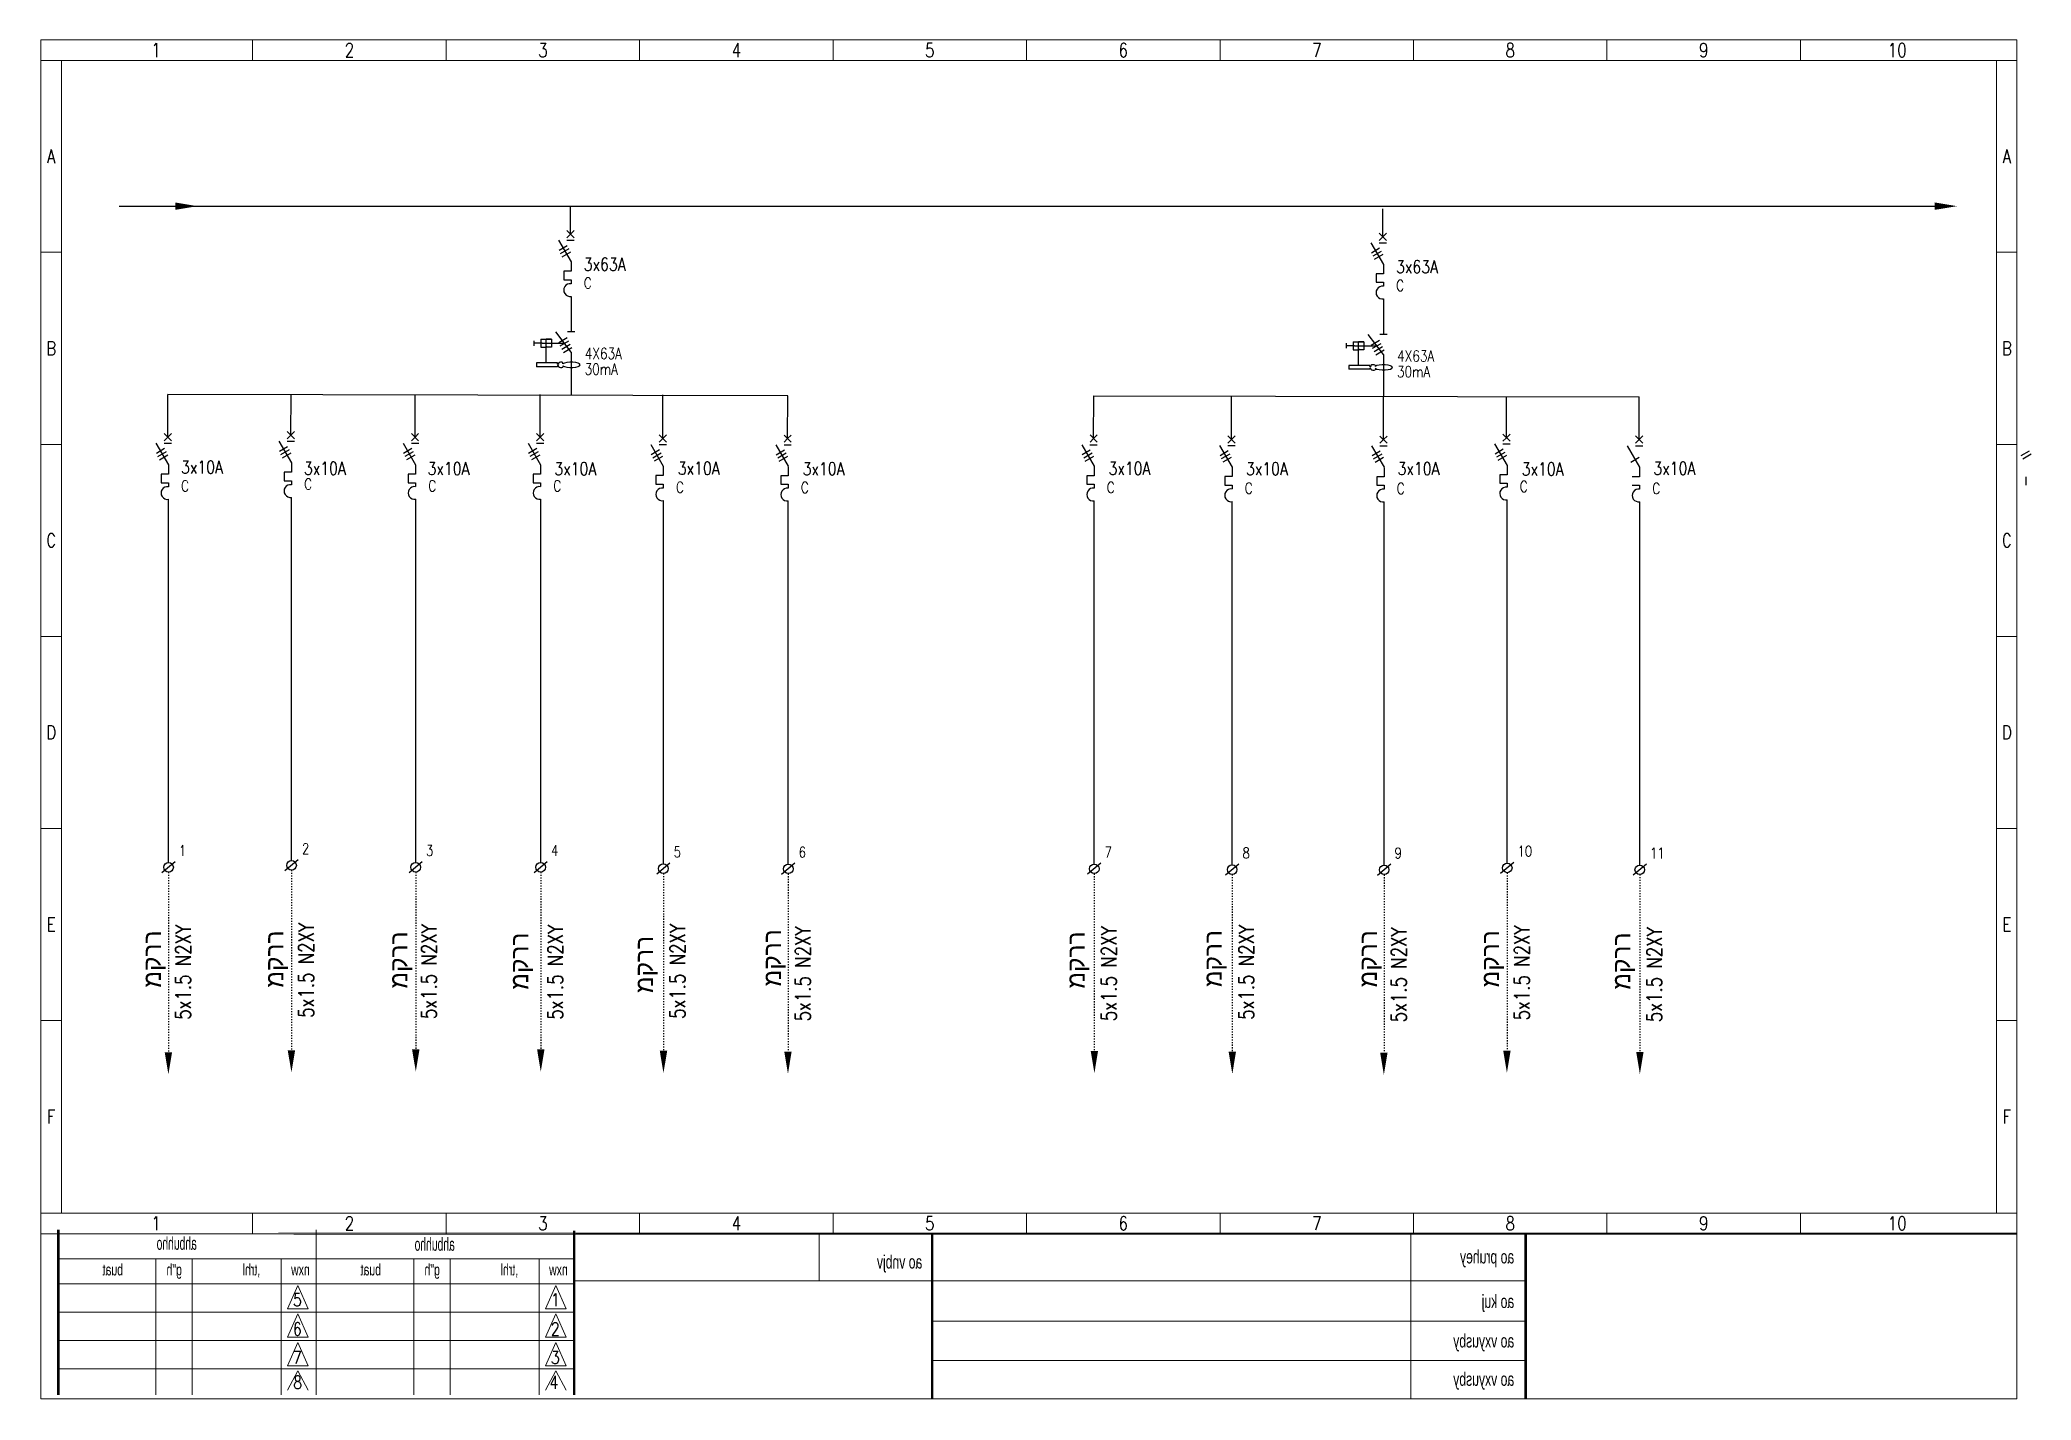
# Model space of a CAD drawing. Header units: millimetres. Extents: x 46170 to 87148, y 12751 to 40933.
# Drawn here: x 66607 to 71099, y 32439 to 35507 of the extents above; entities that cross this region are included whole.
import ezdxf
from ezdxf.enums import TextEntityAlignment as Align

# ---------------------------------------------------------------- set-up
doc = ezdxf.new("R2010")
doc.units = ezdxf.units.MM
doc.linetypes.add('ACAD_ISO03W100', pattern=[30, 12, -18])
doc.layers.add('A3', color=3, linetype='Continuous')
doc.styles.add('ROMANS', font='romans.shx')
doc.styles.get("Standard").update_dxf_attribs({"font": 'arial.ttf'})
doc.styles.add('TECHNO_M', font='techno_m.shx')

msp = doc.modelspace()

# ---------------------------------------------------------------- texts
at = {"color": 7, "lineweight": 13, "style": 'ROMANS', "width": 0.8}
for s, height, p in [('1', 31.1, (66868.8, 35484.1)), ('1', 31.1, (66868.8, 35484.1)), ('1', 31.1, (66868.8, 35484.1)), ('1', 31.1, (66868.8, 35484.1)), ('2', 31.1, (67305.2, 35484.1)), ('2', 31.1, (67305.2, 35484.1)), ('2', 31.1, (67305.2, 35484.1)), ('2', 31.1, (67305.2, 35484.1)), ('3', 31.1, (67741.6, 35484.1)), ('3', 31.1, (67741.6, 35484.1)), ('3', 31.1, (67741.6, 35484.1)), ('3', 31.1, (67741.6, 35484.1)), ('4', 31.1, (68178, 35484.1)), ('4', 31.1, (68178, 35484.1)), ('4', 31.1, (68178, 35484.1)), ('4', 31.1, (68178, 35484.1)), ('5', 31.1, (68614.4, 35484.1)), ('5', 31.1, (68614.4, 35484.1)), ('5', 31.1, (68614.4, 35484.1)), ('5', 31.1, (68614.4, 35484.1)), ('6', 31.1, (69050.8, 35484.1)), ('6', 31.1, (69050.8, 35484.1)), ('7', 31.1, (69487.2, 35484.1)), ('7', 31.1, (69487.2, 35484.1)), ('8', 31.1, (69923.6, 35484.1)), ('8', 31.1, (69923.6, 35484.1)), ('9', 31.1, (70360, 35484.1)), ('9', 31.1, (70360, 35484.1)), ('10', 31.06, (70796.4, 35484.1)), ('10', 31.06, (70796.4, 35484.1)), ('A', 30.7, (66632.6, 35244.8)), ('A', 30.7, (71043.7, 35244.8)), ('B', 30.7, (66632.6, 34811.6)), ('B', 30.7, (71043.7, 34811.6)), ('C', 30.7, (66632.6, 34378.5)), ('C', 30.7, (71043.7, 34378.5)), ('D', 30.7, (66632.6, 33945.3)), ('D', 30.7, (71043.7, 33945.3)), ('E', 30.7, (66632.6, 33512.2)), ('E', 30.7, (71043.7, 33512.2)), ('F', 30.7, (66632.6, 33079)), ('F', 30.7, (71043.7, 33079)), ('1', 31.1, (66868.8, 32838.1)), ('1', 31.1, (66868.8, 32838.1)), ('1', 31.1, (66868.8, 32838.1)), ('1', 31.1, (66868.8, 32838.1)), ('2', 31.1, (67305.2, 32838.1)), ('2', 31.1, (67305.2, 32838.1)), ('2', 31.1, (67305.2, 32838.1)), ('2', 31.1, (67305.2, 32838.1)), ('3', 31.1, (67741.6, 32838.1)), ('3', 31.1, (67741.6, 32838.1)), ('3', 31.1, (67741.6, 32838.1)), ('3', 31.1, (67741.6, 32838.1)), ('4', 31.1, (68178, 32838.1)), ('4', 31.1, (68178, 32838.1)), ('4', 31.1, (68178, 32838.1)), ('4', 31.1, (68178, 32838.1)), ('5', 31.1, (68614.4, 32838.1)), ('5', 31.1, (68614.4, 32838.1)), ('5', 31.1, (68614.4, 32838.1)), ('5', 31.1, (68614.4, 32838.1)), ('6', 31.1, (69050.8, 32838.1)), ('6', 31.1, (69050.8, 32838.1)), ('7', 31.1, (69487.2, 32838.1)), ('7', 31.1, (69487.2, 32838.1)), ('8', 31.1, (69923.6, 32838.1)), ('8', 31.1, (69923.6, 32838.1)), ('9', 31.1, (70360, 32838.1)), ('9', 31.1, (70360, 32838.1)), ('10', 31.06, (70796.4, 32838.1)), ('10', 31.06, (70796.4, 32838.1))]:
    msp.add_text(s, height=height, dxfattribs=at).set_placement(p, align=Align.MIDDLE)
at = {"color": 7, "lineweight": -2, "style": 'ROMANS', "width": 0.8}
for s, height, p in [('3x63A', 29, (67833.9, 34986.8, -75649.1)), ('3x63A', 29, (69666.2, 34981.1, -75649.1)), ('C', 25, (67833.9, 34946.4, -75649.1)), ('C', 25, (69666.2, 34940.8, -75649.1)), ('4X63A', 25, (67836.1, 34787.5, -75649.1)), ('30mA', 25, (67835.7, 34752.2, -75649.1)), ('30mA', 25, (69668, 34746.5, -75649.1)), ('4X63A', 25, (69668.4, 34781.8, -75649.1)), ('3x10A', 29, (66925.5, 34529.1, -75649.1)), ('3x10A', 29, (67202.6, 34526.6, -75649.1)), ('3x10A', 29, (67481.6, 34526, -75649.1)), ('3x10A', 29, (67767.7, 34525.5, -75649.1)), ('3x10A', 29, (68046, 34526.7, -75649.1)), ('3x10A', 29, (68327.5, 34525.4, -75649.1)), ('3x10A', 29, (69017.5, 34526.3, -75649.1)), ('3x10A', 29, (69327.6, 34525.5, -75649.1)), ('3x10A', 29, (69669.5, 34526, -75649.1)), ('3x10A', 29, (69949.5, 34524.8, -75649.1)), ('3x10A', 29, (70246.6, 34526.6, -75649.1)), ('C', 25, (66925.5, 34488.7, -75649.1)), ('C', 25, (67203.1, 34493.1, -75649.1)), ('C', 25, (67483, 34488.8, -75649.1)), ('C', 25, (67765, 34488.8, -75649.1)), ('C', 25, (68041.7, 34485.7, -75649.1)), ('C', 25, (68323.5, 34485.3, -75649.1)), ('C', 25, (69013.6, 34485.4, -75649.1)), ('C', 25, (69324.7, 34483.5, -75649.1)), ('C', 25, (69667.6, 34483, -75649.1)), ('C', 25, (69945.1, 34487.5, -75649.1)), ('C', 25, (70244, 34483.2, -75649.1))]:
    msp.add_text(s, height=height, dxfattribs=at).set_placement(p)
at = {"color": 7, "lineweight": 13, "style": 'ROMANS', "width": 0.8}
for s, height, p in [('1', 24, (66920.6, 33666.7, -75649.1)), ('2', 24, (67198.1, 33671.1, -75649.1)), ('3', 24, (67478, 33666.9, -75649.1)), ('4', 24, (67760, 33666.9, -75649.1)), ('5', 24, (68036.7, 33663.8, -75649.1)), ('6', 24, (68318.5, 33663.3, -75649.1)), ('7', 24, (69008.6, 33663.4, -75649.1)), ('10', 24, (69940.1, 33665.5, -75649.1)), ('8', 24, (69319.7, 33661.5, -75649.1)), ('9', 24, (69662.6, 33661.1, -75649.1)), ('11', 24, (70239, 33661.2, -75649.1)), ('5', 29, (67177.8, 32651.2)), ('1', 29, (67759.6, 32651.2)), ('6', 29, (67177.8, 32585.4)), ('2', 29, (67759.6, 32585.4)), ('7', 29, (67177.8, 32521.1)), ('3', 29, (67759.6, 32521.1)), ('8', 29, (67178.6, 32465.1)), ('4', 29, (67756.7, 32465.1))]:
    msp.add_text(s, height=height, dxfattribs=at).set_placement(p)
at = {"color": 7, "lineweight": -2, "style": 'ROMANS', "width": 0.8}
for p in [(66947.3, 33297.2, -82790.4), (67224.8, 33301.6, -82790.4), (67501.9, 33298.6, -82790.4), (67786.8, 33297.4, -82790.4), (68062.5, 33299.2, -82790.4), (69345.5, 33297, -82790.4), (69966.9, 33295.9, -82790.4), (68345.2, 33293.7, -82790.4), (69035.4, 33293.9, -82790.4), (69689.4, 33291.5, -82790.4), (70265.8, 33291.7, -82790.4)]:
    msp.add_text('5x1.5 N2XY', height=34.2, rotation=90, dxfattribs=at).set_placement(p)
at = {"color": 7, "lineweight": 13, "style": 'TECHNO_M', "text_generation_flag": 2}
for s, height, width, p in [('ahbuhho', 29, 0.7, (66961, 32778.5)), ('ahbuhho', 29, 0.7, (67542.9, 32776.4)), ('buat', 25.81, 0.8, (66794.6, 32720.7)), ('g"h', 25.81, 0.8, (66927.4, 32720.7)), (',trhl', 25.81, 0.8, (67104.1, 32720.7)), ('buat', 25.81, 0.8, (67376.5, 32720.7)), ('g"h', 25.81, 0.8, (67509.3, 32720.7)), (',trhl', 25.81, 0.8, (67685.9, 32720.7)), ('ao vnbjv ', 30, 0.8, (68597.4, 32736.2)), ('ao pruhey', 30, 0.8, (69932.5, 32747.7)), ('nxw', 25.81, 0.8, (67215.8, 32720.7)), ('nxw', 25.81, 0.8, (67797.7, 32720.7)), ('ao kuj', 30, 0.8, (69932.5, 32647.2)), ('ao vxyusby', 30, 0.8, (69932.5, 32558.1)), ('ao vxyusby', 30, 0.8, (69932.5, 32471.7))]:
    msp.add_text(s, height=height, dxfattribs=dict(at, width=width)).set_placement(p)
at = {"char_height": 39.38, "attachment_point": 1, "rotation": 90}
for insert in [(66840.7, 33369.5), (67116.8, 33369.5), (67396.8, 33367.4), (67669.1, 33364.9), (67950.6, 33357.3), (68239.3, 33372.3), (68924.4, 33367.3), (69233.6, 33370.6), (69583.4, 33370.1), (69859, 33370.1), (70154.8, 33365)]:
    msp.add_mtext_dynamic_manual_height_columns('מקרר', width=4250.721, gutter_width=196.9, heights=[0], dxfattribs=dict(at, insert=insert))

# ---------------------------------------------------------------- linework, layer by layer
at = {"color": 7, "linetype": 'ByBlock', "lineweight": 13, "ltscale": 2}
for p, q in [((66609.4, 32442.1), (66609.4, 35507.4)), ((66609.4, 35507.4), (71066.6, 35507.4)), ((66609.4, 32442.1), (66609.4, 35507.4)), ((66609.4, 35507.4), (71066.6, 35507.4)), ((71020.5, 35460.9), (71020.5, 32861.4)), ((66609.4, 32861.4), (71066.6, 32861.4)), ((67230.4, 32823.8), (67230.4, 32451.1)), ((68365.1, 32813.8), (68365.1, 32708.7)), ((69699.1, 32812.7), (69699.1, 32442.1)), ((66868.5, 32758.2), (66868.5, 32451.1)), ((66950.3, 32758.2), (66950.3, 32451.1)), ((67151.1, 32758.2), (67151.1, 32451.1)), ((67450.4, 32758.2), (67450.4, 32451.1)), ((67532.2, 32758.2), (67532.2, 32451.1)), ((67733, 32758.2), (67733, 32451.1))]:
    msp.add_line(p, q, dxfattribs=at)
at = {"color": 7, "linetype": 'ByBlock', "lineweight": 13}
for p, q in [((67087, 35507.4), (67087, 35460.9)), ((67087, 35507.4), (67087, 35460.9)), ((67087, 35507.4), (67087, 35460.9)), ((67087, 35507.4), (67087, 35460.9)), ((67523.4, 35507.4), (67523.4, 35460.9)), ((67523.4, 35507.4), (67523.4, 35460.9)), ((67523.4, 35507.4), (67523.4, 35460.9)), ((67523.4, 35507.4), (67523.4, 35460.9)), ((67959.8, 35507.4), (67959.8, 35460.9)), ((67959.8, 35507.4), (67959.8, 35460.9)), ((67959.8, 35507.4), (67959.8, 35460.9)), ((67959.8, 35507.4), (67959.8, 35460.9)), ((68396.2, 35507.4), (68396.2, 35460.9)), ((68396.2, 35507.4), (68396.2, 35460.9)), ((68396.2, 35507.4), (68396.2, 35460.9)), ((68396.2, 35507.4), (68396.2, 35460.9)), ((68832.6, 35507.4), (68832.6, 35460.9)), ((68832.6, 35507.4), (68832.6, 35460.9)), ((68832.6, 35507.4), (68832.6, 35460.9)), ((68832.6, 35507.4), (68832.6, 35460.9)), ((69269, 35507.4), (69269, 35460.9)), ((69269, 35507.4), (69269, 35460.9)), ((69705.4, 35507.4), (69705.4, 35460.9)), ((69705.4, 35507.4), (69705.4, 35460.9)), ((70141.8, 35507.4), (70141.8, 35460.9)), ((70141.8, 35507.4), (70141.8, 35460.9)), ((70578.2, 35507.4), (70578.2, 35460.9)), ((70578.2, 35507.4), (70578.2, 35460.9)), ((66609.4, 35460.9), (71066.6, 35460.9)), ((66609.4, 35028.2), (66655.5, 35028.2)), ((71020.5, 35028.2), (71066.6, 35028.2)), ((66609.4, 34595.1), (66655.5, 34595.1)), ((71020.5, 34595.1), (71066.6, 34595.1)), ((66609.4, 34161.9), (66655.5, 34161.9)), ((71020.5, 34161.9), (71066.6, 34161.9)), ((66609.4, 33728.7), (66655.5, 33728.7)), ((66609.4, 33728.7), (66655.5, 33728.7)), ((71020.5, 33728.7), (71066.6, 33728.7)), ((66609.4, 33295.6), (66655.5, 33295.6)), ((71020.5, 33295.6), (71066.6, 33295.6)), ((67087, 32861.4), (67087, 32814.8)), ((67087, 32861.4), (67087, 32814.8)), ((67087, 32861.4), (67087, 32814.8)), ((67087, 32861.4), (67087, 32814.8)), ((67523.4, 32861.4), (67523.4, 32814.8)), ((67523.4, 32861.4), (67523.4, 32814.8)), ((67523.4, 32861.4), (67523.4, 32814.8)), ((67523.4, 32861.4), (67523.4, 32814.8)), ((67959.8, 32861.4), (67959.8, 32814.8)), ((67959.8, 32861.4), (67959.8, 32814.8)), ((67959.8, 32861.4), (67959.8, 32814.8)), ((67959.8, 32861.4), (67959.8, 32814.8)), ((68396.2, 32861.4), (68396.2, 32814.8)), ((68396.2, 32861.4), (68396.2, 32814.8)), ((68396.2, 32861.4), (68396.2, 32814.8)), ((68396.2, 32861.4), (68396.2, 32814.8)), ((68832.6, 32861.4), (68832.6, 32814.8)), ((68832.6, 32861.4), (68832.6, 32814.8)), ((68832.6, 32861.4), (68832.6, 32814.8)), ((68832.6, 32861.4), (68832.6, 32814.8)), ((69269, 32861.4), (69269, 32814.8)), ((69269, 32861.4), (69269, 32814.8)), ((69705.4, 32861.4), (69705.4, 32814.8)), ((69705.4, 32861.4), (69705.4, 32814.8)), ((70141.8, 32861.4), (70141.8, 32814.8)), ((70141.8, 32861.4), (70141.8, 32814.8)), ((70578.2, 32861.4), (70578.2, 32814.8)), ((70578.2, 32861.4), (70578.2, 32814.8))]:
    msp.add_line(p, q, dxfattribs=at)
at = {"color": 7, "linetype": 'Continuous', "lineweight": 13}
for p, q in [((66655.5, 35460.9), (66655.5, 32861.4)), ((67812.3, 32758.2), (66648.6, 32758.2)), ((67230.4, 32758.2), (67230.4, 32758.2)), ((67812.3, 32758.2), (67812.3, 32758.2)), ((67812.3, 32701.7), (66648.6, 32701.7)), ((69958.5, 32708.7), (67812.3, 32708.7)), ((67812.3, 32637.7), (66648.6, 32637.7)), ((67812.3, 32573.6), (66648.6, 32573.6)), ((67812.3, 32509.6), (66648.6, 32509.6)), ((67230.4, 32509.6), (67230.4, 32509.6))]:
    msp.add_line(p, q, dxfattribs=at)
at = {"color": 0, "linetype": 'ByBlock', "ltscale": 2}
for p, q in [((66786.2, 35132.3), (70881.2, 35132.3)), ((67804.1, 35069), (67804.1, 35132.3)), ((69636.4, 35063.4), (69636.4, 35126.6)), ((66895.8, 34611.3), (66896, 34707.7)), ((68293.9, 34704.3), (66896, 34707.7)), ((67173.3, 34615.7), (67173.5, 34707.7)), ((67453.2, 34611.4), (67453.4, 34707.8)), ((67735.2, 34611.4), (67735.2, 34707.6)), ((68011.9, 34608.3), (68012, 34706.4)), ((68293.7, 34607.9), (68293.9, 34704.3)), ((68983.9, 34608), (68984, 34704.4)), ((69295, 34606.1), (69295.1, 34702.5)), ((69637.8, 34605.7), (69637.9, 34701.9)), ((69915.4, 34610.1), (69915.5, 34702)), ((70214.3, 34605.8), (70214.5, 34702.2))]:
    msp.add_line(p, q, dxfattribs=at)
at = {"color": 7, "linetype": 'ByBlock', "lineweight": -2}
for p, q in [((67777.1, 35055.4), (67805.2, 35006.7)), ((69609.4, 35049.7), (69637.5, 35001)), ((67805.4, 35006.6), (67805.4, 34985.4)), ((69637.7, 35000.9), (69637.7, 34979.7)), ((67805.4, 34985.4), (67788.6, 34985.4)), ((67788.6, 34985.4), (67788.6, 34966.2)), ((67788.6, 34966.2), (67805.3, 34966.2)), ((69637.7, 34979.7), (69620.9, 34979.7)), ((69620.9, 34979.7), (69620.9, 34960.5)), ((69620.9, 34960.5), (69637.6, 34960.5)), ((67721.4, 34828.8), (67721.4, 34817.3)), ((67739.7, 34823.1), (67721.4, 34823.1)), ((67737.2, 34832.1), (67761.3, 34832.1)), ((67737.2, 34832.1), (67737.2, 34814)), ((67737.2, 34814), (67749.2, 34814)), ((67739.7, 34823.1), (67758.8, 34823.1)), ((67749.2, 34778.7), (67749.2, 34832.1)), ((67761.3, 34832.1), (67749.2, 34832.1)), ((67749.2, 34829.4), (67749.2, 34830.6)), ((67749.2, 34816.8), (67749.2, 34815.5)), ((67761.3, 34814), (67749.2, 34814)), ((67758.8, 34823.1), (67790.4, 34823.1)), ((67761.3, 34832.1), (67761.3, 34814)), ((67805.6, 34803.2), (67770.6, 34848.9)), ((69553.8, 34823.1), (69553.8, 34811.7)), ((69572, 34817.4), (69553.8, 34817.4)), ((69569.5, 34826.5), (69593.6, 34826.5)), ((69569.5, 34826.5), (69569.5, 34808.3)), ((69572, 34817.4), (69591.1, 34817.4)), ((69581.5, 34773.1), (69581.5, 34826.5)), ((69593.6, 34826.5), (69581.5, 34826.5)), ((69581.5, 34823.7), (69581.5, 34825)), ((69581.5, 34811.1), (69581.5, 34809.8)), ((69591.1, 34817.4), (69622.7, 34817.4)), ((69593.6, 34826.5), (69593.6, 34808.3)), ((69637.9, 34797.5), (69602.9, 34843.2)), ((67774.9, 34778.7), (67727.3, 34778.7)), ((67727.3, 34778.7), (67727.3, 34770)), ((67774.9, 34770), (67727.3, 34770)), ((67774.9, 34776), (67774.9, 34778.7)), ((67776.6, 34776), (67774.9, 34776)), ((67776.6, 34772.7), (67774.9, 34772.7)), ((67774.9, 34772.7), (67774.9, 34770)), ((67776.6, 34778.5), (67776.6, 34776)), ((67776.6, 34770.3), (67776.6, 34772.7)), ((67786.9, 34776.5), (67786.9, 34779.6)), ((67786.9, 34772.2), (67786.9, 34769.2)), ((67786.9, 34772.2), (67786.9, 34769.2)), ((69607.2, 34773.1), (69559.6, 34773.1)), ((69559.6, 34773.1), (69559.6, 34764.3)), ((69569.5, 34808.3), (69581.5, 34808.3)), ((69593.6, 34808.3), (69581.5, 34808.3)), ((69607.2, 34770.3), (69607.2, 34773.1)), ((69608.9, 34770.3), (69607.2, 34770.3)), ((69608.9, 34767.1), (69607.2, 34767.1)), ((69607.2, 34767.1), (69607.2, 34764.3)), ((69608.9, 34772.8), (69608.9, 34770.3)), ((69608.9, 34764.6), (69608.9, 34767.1)), ((69619.3, 34770.8), (69619.3, 34773.9)), ((69619.3, 34766.6), (69619.3, 34763.5)), ((69619.3, 34766.6), (69619.3, 34763.5)), ((69607.2, 34764.3), (69559.6, 34764.3)), ((66868.8, 34597.7), (66896.9, 34549)), ((67146.3, 34602.1), (67174.4, 34553.4)), ((67426.2, 34597.8), (67454.4, 34549.1)), ((67708.2, 34597.8), (67736.3, 34549.1)), ((67984.9, 34594.7), (68013, 34546)), ((68266.7, 34594.2), (68294.8, 34545.5)), ((68956.9, 34594.3), (68985, 34545.6)), ((69268, 34592.5), (69296.1, 34543.8)), ((69610.8, 34592), (69638.9, 34543.3)), ((69888.4, 34596.4), (69916.5, 34547.7)), ((70187.3, 34592.1), (70215.4, 34543.4)), ((66897, 34548.8), (66897, 34527.7)), ((67174.6, 34553.3), (67174.6, 34532.1)), ((67454.5, 34549), (67454.5, 34527.8)), ((67736.4, 34549), (67736.4, 34527.8)), ((68013.2, 34545.9), (68013.2, 34524.7)), ((68294.9, 34545.4), (68294.9, 34524.2)), ((68985.1, 34545.5), (68985.1, 34524.4)), ((69296.2, 34543.7), (69296.2, 34522.5)), ((69639.1, 34543.2), (69639.1, 34522)), ((69916.6, 34547.6), (69916.6, 34526.4)), ((70215.5, 34543.3), (70215.5, 34522.1)), ((66897, 34527.7), (66880.3, 34527.7)), ((66880.3, 34527.7), (66880.3, 34508.5)), ((66880.3, 34508.5), (66897, 34508.5)), ((67174.6, 34532.1), (67157.8, 34532.1)), ((67157.8, 34532.1), (67157.8, 34512.9)), ((67157.8, 34512.9), (67174.5, 34512.9)), ((67454.5, 34527.8), (67437.7, 34527.8)), ((67437.7, 34527.8), (67437.7, 34508.6)), ((67437.7, 34508.6), (67454.5, 34508.6)), ((67736.4, 34527.8), (67719.7, 34527.8)), ((67719.7, 34527.8), (67719.7, 34508.6)), ((67719.7, 34508.6), (67736.4, 34508.6)), ((68013.2, 34524.7), (67996.4, 34524.7)), ((67996.4, 34524.7), (67996.4, 34505.5)), ((67996.4, 34505.5), (68013.1, 34505.5)), ((68294.9, 34524.2), (68278.2, 34524.2)), ((68278.2, 34524.2), (68278.2, 34505)), ((68278.2, 34505), (68294.9, 34505)), ((68985.1, 34524.4), (68968.4, 34524.4)), ((68968.4, 34524.4), (68968.4, 34505.1)), ((68968.4, 34505.1), (68985.1, 34505.1)), ((69296.2, 34522.5), (69279.5, 34522.5)), ((69279.5, 34522.5), (69279.5, 34503.3)), ((69279.5, 34503.3), (69296.2, 34503.3)), ((69639.1, 34522), (69622.3, 34522)), ((69622.3, 34522), (69622.3, 34502.8)), ((69622.3, 34502.8), (69639.1, 34502.8)), ((69916.6, 34526.4), (69899.9, 34526.4)), ((69899.9, 34526.4), (69899.9, 34507.2)), ((69899.9, 34507.2), (69916.6, 34507.2)), ((70215.5, 34522.1), (70198.8, 34522.1)), ((70198.8, 34502.9), (70215.5, 34502.9)), ((71086.5, 34522.1), (71086.5, 34502.9))]:
    msp.add_line(p, q, dxfattribs=at)
at = {"lineweight": -2}
for p, q in [((67778.2, 35033), (67796.7, 35043.8)), ((67781.7, 35025.7), (67800.7, 35036.8)), ((69610.5, 35027.3), (69629, 35038.1)), ((67785.3, 35018.3), (67804.3, 35029.4)), ((69614.1, 35020), (69633, 35031.1)), ((69617.7, 35012.6), (69636.6, 35023.7)), ((67777.4, 34824.8), (67796.3, 34835.9)), ((67780.9, 34817.5), (67799.9, 34828.6)), ((67784.5, 34810.1), (67803.5, 34821.2)), ((67788.1, 34802.6), (67807.1, 34813.7)), ((69609.7, 34819.1), (69628.6, 34830.2)), ((69613.2, 34811.8), (69632.2, 34822.9)), ((69616.8, 34804.4), (69635.8, 34815.5)), ((69620.4, 34796.9), (69639.4, 34808)), ((66869.9, 34575.3), (66888.4, 34586.1)), ((67147.4, 34579.7), (67165.9, 34590.5)), ((67427.4, 34575.4), (67445.8, 34586.2)), ((67709.3, 34575.4), (67727.8, 34586.2)), ((66873.4, 34568), (66892.4, 34579.1)), ((66877, 34560.5), (66896, 34571.6)), ((67150.9, 34572.4), (67169.9, 34583.5)), ((67154.6, 34564.9), (67173.5, 34576)), ((67430.9, 34568.1), (67449.8, 34579.2)), ((67434.5, 34560.7), (67453.5, 34571.8)), ((67712.8, 34568.1), (67731.8, 34579.2)), ((67716.4, 34560.7), (67735.4, 34571.8)), ((67986, 34572.3), (68004.5, 34583.1)), ((67989.6, 34565), (68008.5, 34576.1)), ((67993.2, 34557.6), (68012.1, 34568.7)), ((68267.8, 34571.8), (68286.3, 34582.6)), ((68271.3, 34564.5), (68290.3, 34575.6)), ((68274.9, 34557.1), (68293.9, 34568.2)), ((68958, 34571.9), (68976.4, 34582.7)), ((68961.5, 34564.7), (68980.5, 34575.8)), ((68965.1, 34557.2), (68984.1, 34568.3)), ((69269.1, 34570.1), (69287.5, 34580.9)), ((69272.6, 34562.8), (69291.6, 34573.9)), ((69276.2, 34555.3), (69295.2, 34566.4)), ((69612, 34569.6), (69630.4, 34580.4)), ((69615.5, 34562.3), (69634.4, 34573.4)), ((69619.1, 34554.9), (69638, 34566)), ((69889.5, 34574), (69907.9, 34584.8)), ((69893, 34566.7), (69912, 34577.8)), ((69896.6, 34559.3), (69915.6, 34570.4)), ((70195.5, 34555), (70214.5, 34566.1)), ((71076.1, 34569.7), (71094.6, 34580.5)), ((71079.6, 34562.4), (71098.6, 34573.5))]:
    msp.add_line(p, q, dxfattribs=at)
at = {"color": 7, "linetype": 'Continuous', "lineweight": -2}
for p, q in [((67795.9, 35077.2), (67812.3, 35060.8)), ((67804.1, 35069), (67795.9, 35060.8)), ((67795.9, 35055.4), (67812.4, 35055.4)), ((67804.1, 35069), (67812.3, 35077.2)), ((69628.2, 35071.6), (69644.6, 35055.2)), ((69636.4, 35063.4), (69628.2, 35055.2)), ((69628.2, 35049.7), (69644.7, 35049.7)), ((69636.4, 35063.4), (69644.6, 35071.6)), ((67805.3, 34966.2), (67805.3, 34957.3)), ((69637.6, 34960.5), (69637.6, 34951.6)), ((67814, 34848.9), (67797.2, 34848.9)), ((69646.3, 34843.2), (69629.5, 34843.2)), ((66887.5, 34597.7), (66904.1, 34597.7)), ((66887.6, 34619.5), (66904, 34603.1)), ((66895.8, 34611.3), (66887.6, 34603.1)), ((66895.8, 34611.3), (66904, 34619.5)), ((67165.1, 34623.9), (67181.5, 34607.5)), ((67173.3, 34615.7), (67165.1, 34607.5)), ((67165.1, 34602.1), (67181.6, 34602.1)), ((67173.3, 34615.7), (67181.5, 34623.9)), ((67445, 34619.6), (67461.4, 34603.2)), ((67453.2, 34611.4), (67445, 34603.2)), ((67445, 34597.8), (67461.5, 34597.8)), ((67453.2, 34611.4), (67461.4, 34619.6)), ((67727, 34619.6), (67743.4, 34603.2)), ((67735.2, 34611.4), (67727, 34603.2)), ((67727, 34597.8), (67743.5, 34597.8)), ((67735.2, 34611.4), (67743.4, 34619.6)), ((68003.7, 34616.5), (68020.1, 34600.1)), ((68011.9, 34608.3), (68003.7, 34600.1)), ((68003.7, 34594.7), (68020.2, 34594.7)), ((68011.9, 34608.3), (68020.1, 34616.5)), ((68285.5, 34616.1), (68301.9, 34599.7)), ((68293.7, 34607.9), (68285.5, 34599.7)), ((68285.5, 34594.2), (68302, 34594.2)), ((68293.7, 34607.9), (68301.9, 34616.1)), ((68975.6, 34594.3), (68992.2, 34594.3)), ((68975.7, 34616.2), (68992.1, 34599.8)), ((68983.9, 34608), (68975.7, 34599.8)), ((68983.9, 34608), (68992.1, 34616.2)), ((69286.7, 34592.5), (69303.3, 34592.5)), ((69286.8, 34614.3), (69303.2, 34597.9)), ((69295, 34606.1), (69286.8, 34597.9)), ((69295, 34606.1), (69303.2, 34614.3)), ((69629.6, 34613.9), (69646, 34597.5)), ((69637.8, 34605.7), (69629.6, 34597.5)), ((69629.6, 34592), (69646.1, 34592)), ((69637.8, 34605.7), (69646, 34613.9)), ((69907.1, 34596.4), (69923.7, 34596.4)), ((69907.2, 34618.3), (69923.6, 34601.9)), ((69915.4, 34610.1), (69907.2, 34601.9)), ((69915.4, 34610.1), (69923.6, 34618.3)), ((70206, 34592.1), (70222.6, 34592.1)), ((70206.1, 34614), (70222.5, 34597.6)), ((70214.3, 34605.8), (70206.1, 34597.6)), ((70214.3, 34605.8), (70222.5, 34614)), ((66897, 34508.5), (66897, 34499.6)), ((67174.5, 34512.9), (67174.5, 34504)), ((67454.5, 34508.6), (67454.5, 34499.7)), ((67736.4, 34508.6), (67736.4, 34499.7)), ((68013.1, 34505.5), (68013.1, 34496.6)), ((68294.9, 34505), (68294.9, 34496.1)), ((68985.1, 34505.1), (68985.1, 34496.2)), ((69296.2, 34503.3), (69296.2, 34494.4)), ((69639.1, 34502.8), (69639.1, 34493.9)), ((69916.6, 34507.2), (69916.6, 34498.3)), ((70215.5, 34502.9), (70215.5, 34494))]:
    msp.add_line(p, q, dxfattribs=at)
at = {"linetype": 'ByBlock', "ltscale": 2}
for p, q in [((67805.6, 34928.8), (67805.6, 34848.9)), ((69637.9, 34923.1), (69637.9, 34843.2)), ((67805.6, 34803.2), (67805.6, 34707.6)), ((69637.9, 34797.5), (69637.9, 34701.9)), ((66897.3, 33651.9), (66897.3, 34471.1)), ((67174.8, 33656.3), (67174.8, 34475.5)), ((67454.7, 33652), (67454.7, 34471.2)), ((67736.7, 33652), (67736.7, 34471.2)), ((68013.4, 33648.9), (68013.4, 34468.1)), ((68295.2, 33648.4), (68295.2, 34467.6)), ((68985.3, 33648.6), (68985.3, 34467.8)), ((69296.4, 33646.7), (69296.4, 34465.9)), ((69639.3, 33646.2), (69639.3, 34465.4)), ((69916.8, 33650.6), (69916.8, 34469.8)), ((70215.7, 33646.3), (70215.7, 34465.6))]:
    msp.add_line(p, q, dxfattribs=at)
msp.add_line((68984, 34704.4), (70214.5, 34702.2))
at = {"color": 7, "ltscale": 2}
for p, q in [((66912.2, 33653.5), (66882.3, 33628.6)), ((67189.7, 33658), (67159.8, 33633)), ((67469.7, 33653.7), (67439.8, 33628.7)), ((67751.6, 33653.7), (67721.7, 33628.7)), ((68028.3, 33650.6), (67998.4, 33625.6)), ((68310.1, 33650.1), (68280.2, 33625.1)), ((69000.3, 33650.2), (68970.4, 33625.3)), ((69311.4, 33648.4), (69281.5, 33623.4)), ((69654.3, 33647.9), (69624.4, 33622.9)), ((69931.8, 33652.3), (69901.9, 33627.3)), ((70230.7, 33648), (70200.8, 33623.1))]:
    msp.add_line(p, q, dxfattribs=at)
at = {"linetype": 'ACAD_ISO03W100', "ltscale": 0.2}
for p, q in [((66897.3, 33630.3), (66897.2, 33224.6)), ((67174.8, 33634.7), (67174.8, 33229)), ((67454.7, 33630.4), (67454.7, 33224.7)), ((67736.7, 33630.4), (67736.7, 33224.7)), ((68013.4, 33627.3), (68013.4, 33221.6)), ((68295.2, 33626.8), (68295.2, 33221.1)), ((68985.3, 33626.9), (68985.3, 33221.3)), ((69296.4, 33625.1), (69296.4, 33219.4)), ((69639.3, 33624.6), (69639.3, 33218.9)), ((69916.8, 33629), (69916.8, 33223.3)), ((70215.7, 33624.7), (70215.7, 33219.1))]:
    msp.add_line(p, q, dxfattribs=at)
at = {"color": 7, "lineweight": 13}
for p, q in [((67188.9, 32697.8), (67165.4, 32645.1)), ((67188.9, 32697.8), (67212.5, 32645.1)), ((67770.8, 32697.8), (67747.2, 32645.1)), ((67770.8, 32697.8), (67794.3, 32645.1)), ((67165.4, 32645.1), (67212.5, 32645.1)), ((67188.9, 32633.7), (67165.4, 32581.1)), ((67188.9, 32633.7), (67212.5, 32581.1)), ((67747.2, 32645.1), (67794.3, 32645.1)), ((67770.8, 32633.7), (67747.2, 32581.1)), ((67770.8, 32633.7), (67794.3, 32581.1)), ((67165.4, 32581.1), (67212.5, 32581.1)), ((67188.9, 32569.7), (67165.4, 32517)), ((67188.9, 32569.7), (67212.5, 32517)), ((67747.2, 32581.1), (67794.3, 32581.1)), ((67770.8, 32569.7), (67747.2, 32517)), ((67770.8, 32569.7), (67794.3, 32517)), ((67165.4, 32517), (67212.5, 32517)), ((67188.9, 32505.6), (67165.4, 32461.9)), ((67188.9, 32505.6), (67212.5, 32461.9)), ((67747.2, 32517), (67794.3, 32517)), ((67770.8, 32505.6), (67747.2, 32461.9)), ((67770.8, 32505.6), (67794.3, 32461.9))]:
    msp.add_line(p, q, dxfattribs=at)
at = {"color": 7, "lineweight": 13, "ltscale": 2}
for p, q in [((68619.5, 32617.5), (69958.5, 32617.5)), ((68619.5, 32528.5), (69958.5, 32528.5))]:
    msp.add_line(p, q, dxfattribs=at)
at = {"color": 7, "linetype": 'ByBlock', "lineweight": 13, "ltscale": 2}
for points in [[(66609.4, 32442.1), (71066.6, 32442.1), (71066.6, 35507.4), (66609.4, 35507.4)], [(66609.4, 35507.4), (71066.6, 35507.4), (71066.6, 32442.1), (66609.4, 32442.1)], [(66609.4, 32442.1), (71066.6, 32442.1), (71066.6, 35507.4), (66609.4, 35507.4)], [(66609.4, 35507.4), (71066.6, 35507.4), (71066.6, 32442.1), (66609.4, 32442.1)], [(66609.4, 32861.4), (71066.6, 32861.4), (71066.6, 32814.8), (66609.4, 32814.8)]]:
    msp.add_lwpolyline(points, close=True, dxfattribs=at)
at = {"color": 7, "linetype": 'ByBlock', "lineweight": 13, "ltscale": 2, "const_width": 5}
msp.add_lwpolyline([(66609.4, 32814.8), (71066.6, 32814.8), (71066.6, 32814.8), (66609.4, 32814.8)], close=True, dxfattribs=at)
at = {"color": 7, "ltscale": 2}
for centre in [(66897.3, 33641.1), (67174.8, 33645.5), (67454.7, 33641.2), (67736.7, 33641.2), (68013.4, 33638.1), (68295.2, 33637.6), (68985.3, 33637.7), (69296.4, 33635.9), (69639.3, 33635.4), (69916.8, 33639.8), (70215.7, 33635.5)]:
    msp.add_circle(centre, 10.8, dxfattribs=at)
at = {"color": 7, "linetype": 'ByBlock', "lineweight": -2}
for centre, radius, start, end in [((67803, 34943), 14.4, 80.8849, 280.1182), ((69635.3, 34937.3), 14.4, 80.8849, 280.1182), ((67782.8, 34769.9), 10.6, 66.8973, 125.6982), ((67782.8, 34778.9), 10.6, 234.3018, 293.1027), ((69615.1, 34764.2), 10.6, 66.8973, 125.6982), ((69615.1, 34773.2), 10.6, 234.3018, 293.1027), ((66894.7, 34485.3), 14.4, 80.8849, 280.1182), ((67172.2, 34489.7), 14.4, 80.8849, 280.1182), ((67452.2, 34485.4), 14.4, 80.8849, 280.1182), ((67734.1, 34485.4), 14.4, 80.8849, 280.1182), ((68010.8, 34482.3), 14.4, 80.8849, 280.1182), ((68292.6, 34481.9), 14.4, 80.8849, 280.1182), ((68982.8, 34482), 14.4, 80.8849, 280.1182), ((69914.3, 34484), 14.4, 80.8849, 280.1182), ((69293.9, 34480.1), 14.4, 80.8849, 280.1182), ((69636.8, 34479.6), 14.4, 80.8849, 280.1182), ((70213.2, 34479.8), 14.4, 80.8849, 280.1182)]:
    msp.add_arc(centre, radius, start, end, dxfattribs=at)
for centre in [(67805.6, 34774.4), (69637.9, 34768.7)]:
    msp.add_ellipse(centre, major_axis=(-20, 0), ratio=0.292341, start_param=0.37335, end_param=5.909835, dxfattribs=at)
at = {"color": 7, "linetype": 'ByBlock', "lineweight": -2, "ltscale": 30}
for points in [[(66912.3, 35140.6), (66962.3, 35132.3), (66912.3, 35124)], [(70881.2, 35140.6), (70931.2, 35132.3), (70881.2, 35124)], [(66905.3, 33224.1), (66896.9, 33174.1), (66888.6, 33224.1)], [(67182.8, 33228.5), (67174.5, 33178.5), (67166.1, 33228.5)], [(67463.3, 33230.3), (67455, 33180.3), (67446.6, 33230.3)], [(67745.2, 33230.3), (67736.9, 33180.3), (67728.6, 33230.3)], [(68022, 33227.2), (68013.6, 33177.2), (68005.3, 33227.2)], [(68302.7, 33225.3), (68294.4, 33175.3), (68286.1, 33225.3)], [(68993.9, 33226.8), (68985.6, 33176.8), (68977.3, 33226.8)], [(69305, 33225), (69296.7, 33175), (69288.4, 33225)], [(69646.9, 33223.1), (69638.5, 33173.1), (69630.2, 33223.1)], [(69924.4, 33227.5), (69916.1, 33177.5), (69907.7, 33227.5)], [(70224.3, 33224.6), (70216, 33174.6), (70207.7, 33224.6)]]:
    msp.add_solid(points, dxfattribs=at)
at = {"layer": 'A3', "color": 7, "lineweight": 13, "const_width": 5.63}
for points in [[(66648.6, 32451.1), (66648.6, 32823.8)], [(67812.3, 32451.1), (67812.3, 32821.7)], [(68619.5, 32442.1), (68619.5, 32816.4)], [(69958.5, 32442.1), (69958.5, 32813.6)]]:
    msp.add_lwpolyline(points, dxfattribs=at)

msp.set_redraw_order([(e.dxf.handle, doc.entitydb.next_handle()) for e in msp.query("TEXT MTEXT ATTDEF DIMENSION ARC_DIMENSION")])  # texts and dimensions are drawn at this point

doc.saveas('drawing.dxf')
